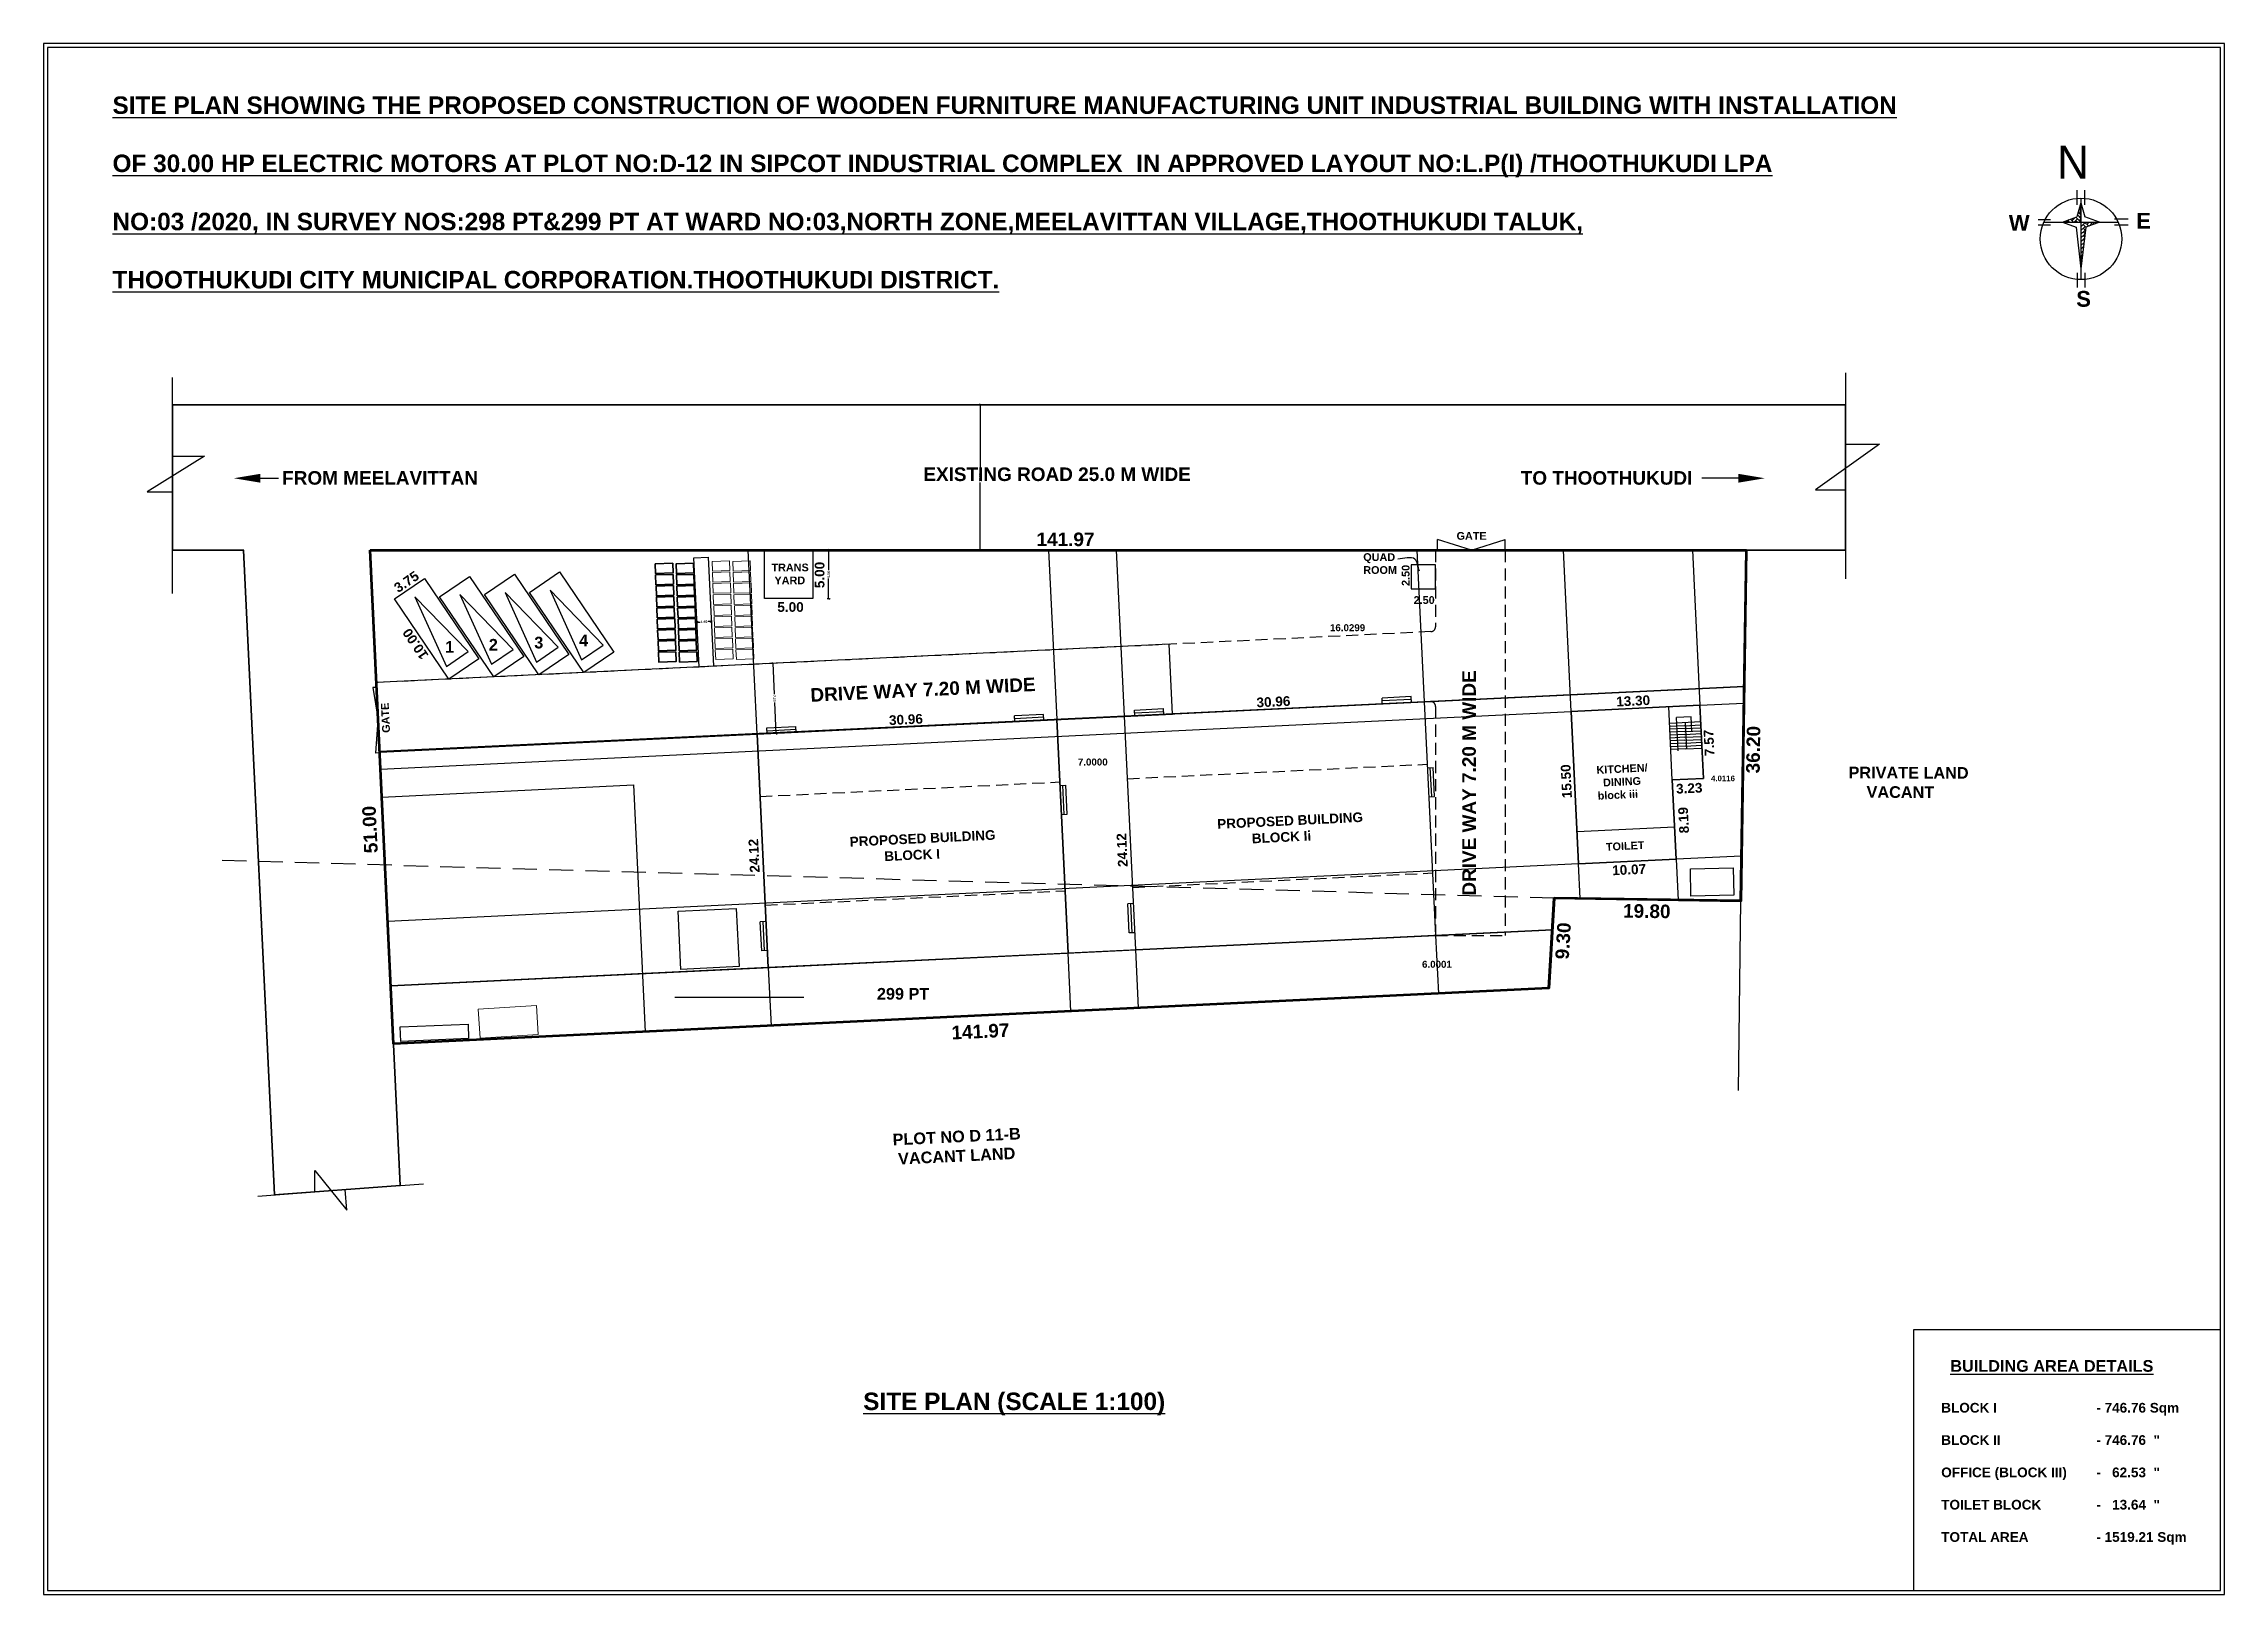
# Model space of a CAD drawing. Header units: metres. Extents: x 5701 to 70840, y 2546 to 3839.
# Drawn here: x 5701.2 to 5926.2, y 2550.5 to 2710.5 of the extents above; entities that cross this region are included whole.
import ezdxf

# ---------------------------------------------------------------- set-up
doc = ezdxf.new("R2010")
doc.units = ezdxf.units.M
doc.header["$PDMODE"] = 34
doc.linetypes.add('DOT2', pattern=[0.125, 0, -0.125])
doc.linetypes.add('HIDDEN', pattern=[0.375, 0.25, -0.125])
for name, color, linetype in [('AS_AT_SITE', 7, 'Continuous'), ('BLK_1_INTERNAL_VEHICULAR_ACCESS', 7, 'Continuous'), ('BLK_1_LVL_0_BLDG_FOOT_PRINT', 7, 'Continuous'), ('BLK_1_LVL_0_FRONT_SETBACK', 7, 'Continuous'), ('BLK_1_LVL_0_REAR_SETBACK', 7, 'Continuous'), ('BLK_1_LVL_0_SIDE_SETBACK1', 7, 'Continuous'), ('BLK_1_LVL_0_SIDE_SETBACK2', 7, 'Continuous'), ('BLK_2_LVL_0_BLDG_FOOT_PRINT', 7, 'Continuous'), ('BLK_2_LVL_0_FRONT_SETBACK', 7, 'Continuous'), ('BLK_2_LVL_0_REAR_SETBACK', 7, 'Continuous'), ('BLK_2_LVL_0_SIDE_SETBACK1', 7, 'Continuous'), ('BLK_2_LVL_0_SIDE_SETBACK2', 7, 'Continuous'), ('BLK_3_LVL_0_BLDG_FOOT_PRINT', 7, 'Continuous'), ('BLK_3_LVL_0_FRONT_SETBACK', 7, 'Continuous'), ('BLK_3_LVL_0_REAR_SETBACK', 7, 'Continuous'), ('BLK_3_LVL_0_SIDE_SETBACK1', 7, 'Continuous'), ('BLK_3_LVL_0_SIDE_SETBACK2', 7, 'Continuous'), ('DISTANCE_BLK', 7, 'Continuous'), ('DRIVE_WAY', 7, 'Continuous'), ('FMB_OR_PLR', 7, 'Continuous'), ('GUARD_ROOM', 7, 'Continuous'), ('INTERNAL_VEHICULAR_ACCESS_DIST', 7, 'Continuous'), ('LORRY_PARKING', 7, 'Continuous'), ('OSR_PLAN', 7, 'Continuous'), ('PLOT_BOUNDARY', 7, 'Continuous'), ('ROAD_WIDTH', 1, 'Continuous'), ('RWH', 7, 'Continuous'), ('SEPTIC_TANK_1', 7, 'Continuous'), ('SUPER_IMPOSED', 7, 'Continuous'), ('SURRENDER_ROAD_WIDTH', 2, 'Continuous'), ('TRANSFORMER_YARD', 7, 'Continuous'), ('TWO_WHEELER_DRIVE_WAY', 6, 'Continuous'), ('TWO_WHEELER_PARKING', 7, 'Continuous')]:
    doc.layers.add(name, color=color, linetype=linetype)
doc.layers.add('BLK_1_PLANTATION_GREENSTRIP', color=7, linetype='Continuous', lineweight=0)
doc.layers.add('CYCLE_PARKING', color=7, linetype='Continuous', lineweight=18)
doc.styles.get("Standard").update_dxf_attribs({"font": 'arialbd.ttf'})
doc.dimstyles.get("Standard").update_dxf_attribs({"dimtxt": 0.18, "dimasz": 0.18, "dimexe": 0.18, "dimexo": 0.0625, "dimgap": 0.09, "dimtad": 0, "dimtih": 1, "dimtoh": 1, "dimdec": 4, "dimzin": 0, "dimdsep": 46, "dimtxsty": 'Standard', "dimcen": 0.09, "dimsd1": 1, "dimsd2": 1, "dimadec": 0, "dimazin": 0, "dimtfac": 1, "dimtdec": 4, "dimtofl": 0, "dimtmove": 0, "dimatfit": 3, "dimfxl": 0, "dimtolj": 1, "dimtzin": 0, "dimarcsym": 0})
doc.dimstyles.new('STANDARD$0', dxfattribs={"dimtxt": 0.25, "dimasz": 0.18, "dimexe": 0.15, "dimexo": 0.15, "dimgap": 0.1, "dimtad": 0, "dimzin": 0, "dimdsep": 46, "dimtxsty": 'Standard', "dimblk": 'OBLIQUE', "dimcen": 0.0625, "dimdle": 0.02, "dimadec": 0, "dimazin": 0, "dimtfac": 1, "dimtix": 1, "dimtofl": 0, "dimtmove": 2, "dimatfit": 3, "dimldrblk": 'OBLIQUE', "dimfxl": 0, "dimtolj": 1, "dimtzin": 0, "dimarcsym": 0})

msp = doc.modelspace()

# ---------------------------------------------------------------- texts
for s, width, heights, insert, char_height, attachment_point in [('{\\LSITE PLAN SHOWING THE PROPOSED CONSTRUCTION OF WOODEN FURNITURE MANUFACTURING UNIT INDUSTRIAL BUILDING WITH INSTALLATION \\P\\POF 30.00 HP ELECTRIC MOTORS AT PLOT NO:D-12 IN SIPCOT INDUSTRIAL COMPLEX  IN APPROVED LAYOUT NO:L.P(I) /THOOTHUKUDI LPA\\P\\PNO:03 /2020, IN SURVEY NOS:298 PT&299 PT AT WARD NO:03,NORTH ZONE,MEELAVITTAN VILLAGE,THOOTHUKUDI TALUK,\\P\\PTHOOTHUKUDI CITY MUNICIPAL CORPORATION.THOOTHUKUDI DISTRICT.}', 185.4619677, [29.2701], (5708.30123, 2705.01675), 1.8, 1), ('FROM MEELAVITTAN', 20.1984451, [0], (5746.00732, 2666.36003), 1.4, 3), ('EXISTING ROAD 25.0 M WIDE', 29.167526, [0], (5791.95972, 2666.73688), 1.4, 1), ('TO THOOTHUKUDI', 20.1984451, [0], (5853.5958, 2666.36003), 1.4, 1), ('141.97', 17.0321807, [0], (5803.63607, 2660.01791), 1.4, 1), ('GATE', 2.9354326, [0], (5846.97433, 2660.07647), 0.8, 1), ('QUAD\\PROOM', 10.6128741, [0], (5837.34527, 2657.88805), 0.8, 1), ('TRANS\\P YARD', 9.3205334, [0], (5776.28806, 2656.81904), 0.8, 1), ('5.00', 4.4970687, [0], (5776.89576, 2652.83817), 1, 1), ('2.50', 1.6773875, [0], (5842.5443, 2653.45727), 0.8, 1), ('1', 2.5577363, [0], (5742.61748, 2648.82125), 1.2, 1), ('2', 2.5577363, [0], (5747.12492, 2649.04569), 1.2, 1), ('3', 2.5577363, [0], (5751.8161, 2649.27013), 1.2, 1), ('4', 2.5577363, [0], (5756.44715, 2649.49457), 1.2, 1), ('299 PT', 13.5149987, [0], (5787.16737, 2613.03343), 1.2, 1), ('{\\LBUILDING AREA DETAILS}', 24.281365, [0], (5897.91416, 2574.63824), 1.2, 1), ('{\\LSITE PLAN (SCALE 1:100)}', 60.1737003, [0], (5785.75395, 2571.28584), 1.8, 1), ('BLOCK I ^I^I^I- 746.76 Sqm\\P\\PBLOCK II      ^I^I- 746.76  "\\P\\POFFICE (BLOCK III)^I-   62.53  "\\P\\PTOILET BLOCK^I^I-   13.64  "\\P\\PTOTAL AREA^I^I- 1519.21 Sqm ', 40.2287699, [0], (5896.98016, 2570.22331), 1, 1)]:
    msp.add_mtext_dynamic_manual_height_columns(s, width=width, gutter_width=1, heights=heights, dxfattribs=dict(insert=insert, char_height=char_height, attachment_point=attachment_point))
at = {"attachment_point": 1}
for s, width, heights, insert, char_height, rotation in [('3.75', 1.4963296, [0], (5737.22204, 2654.59742), 1, 34.1801679), ('5.00', 4.4970687, [0], (5780.75394, 2654.28449), 1, 90), ('2.50', 1.6773875, [0], (5841.32219, 2654.51282), 0.8, 90), ('10.00', 1.4963296, [0], (5740.12178, 2646.80121), 1, 124.1801679), ('DRIVE WAY 7.20 M WIDE', 35.2402511, [0], (5780.27296, 2643.95231), 1.4, 2.7672304), ('DRIVE WAY 7.20 M WIDE', 58.9148346, [0], (5847.56225, 2622.55532), 1.4, 90), ('GATE', 2.9354326, [0], (5736.13733, 2639.3357), 0.8, 92.7007229), ('30.96', 3.6592124, [0], (5826.30802, 2642.98432), 1, 2.7672304), ('13.30', 4.1805542, [0], (5863.42351, 2643.07244), 1, 2.7672304), ('30.96', 3.6592124, [0], (5788.39229, 2641.15166), 1, 2.7672304), ('7.57', 4.1805542, [0], (5872.58988, 2636.94093), 1, 92.7672304), ('36.20', 17.0321807, [0], (5876.84081, 2635.18648), 1.4, 89.0503054), ('15.50', 4.1805542, [0], (5857.88082, 2632.58618), 1, 92.7672304), ('KITCHEN/\\P  DINING\\Pblock iii', 5.397777, [0], (5861.38652, 2635.92134), 0.8, 2.7672304), ('PRIVATE LAND\\P    VACANT', 27.4729808, [6.74461], (5887.41874, 2635.86361), 1.2, 359.8180972), ('3.23', 4.1805542, [0], (5869.59611, 2634.07666), 1, 2.7672304), ('51.00', 17.0321807, [0], (5734.27648, 2626.9015), 1.4, 92.7007229), ('PROPOSED BUILDING\\P         BLOCK Ii', 28.2175133, [0], (5822.25321, 2630.4452), 1, 2.7672304), ('8.19', 4.1805542, [0], (5869.95875, 2628.96163), 1, 92.7672304), ('24.12', 3.6592124, [0], (5774.07525, 2624.90796), 1, 92.7672304), ('PROPOSED BUILDING\\P         BLOCK I', 28.2175133, [0], (5784.33748, 2628.61255), 1, 2.7672304), ('24.12', 3.6592124, [0], (5812.05144, 2625.48982), 1, 92.7672304), ('TOILET', 2.6527728, [0], (5862.36668, 2627.98828), 0.8, 2.7672304), ('10.07', 4.1805542, [0], (5863.00522, 2625.65738), 1, 2.7672304), ('19.80', 17.0321807, [0], (5864.16947, 2621.70216), 1.4, 359.0793854), ('9.30', 17.0321807, [0], (5857.14932, 2616.03482), 1.4, 86.4961548), ('141.97', 17.0321807, [0], (5794.82802, 2609.11475), 1.4, 2.7672304), ('PLOT NO D 11-B\\P VACANT LAND', 27.4729808, [6.74461], (5788.76076, 2597.98382), 1.2, 2.7672304)]:
    msp.add_mtext_dynamic_manual_height_columns(s, width=width, gutter_width=1, heights=heights, dxfattribs=dict(at, insert=insert, char_height=char_height, rotation=rotation))

# ---------------------------------------------------------------- blocks, each defined once
blk = doc.blocks.new('DESW')
h = blk.add_hatch()
h.set_pattern_fill('AR-HBONE', color=3, scale=0.017031, style=0)
h.set_pattern_definition([(45, (44363.119984, 26900.29796), (0, 0.096343617), [0.204375675, -0.068125225]), (135, (44363.168156, 26900.34613), (0, 0.096343617), [0.204375675, -0.068125225])])
h.paths.add_polyline_path([(44559.111, 26946.689), (44558.741, 26946.55), (44559.213, 26946.55), (44559.213, 26947.047)])
h.paths.add_polyline_path([(44559.213, 26945.359), (44559.34, 26946.419), (44559.685, 26946.55), (44559.213, 26946.55)])
for p, q in [((44559.213, 26947.047), (44559.111, 26946.689)), ((44559.114, 26946.991), (44559.114, 26947.367)), ((44559.114, 26946.991), (44559.114, 26947.367)), ((44559.213, 26947.047), (44559.316, 26946.689)), ((44559.313, 26946.991), (44559.313, 26947.367)), ((44559.313, 26946.991), (44559.313, 26947.367)), ((44558.121, 26946.621), (44558.435, 26946.621)), ((44558.121, 26946.478), (44558.435, 26946.478)), ((44558.741, 26946.55), (44559.111, 26946.689)), ((44558.741, 26946.55), (44559.087, 26946.419)), ((44559.685, 26946.55), (44559.316, 26946.689)), ((44559.685, 26946.55), (44559.34, 26946.419)), ((44560.42, 26946.63), (44560.071, 26946.63)), ((44560.42, 26946.471), (44560.071, 26946.471)), ((44559.087, 26946.419), (44559.213, 26945.359)), ((44559.34, 26946.419), (44559.213, 26945.359)), ((44559.114, 26945.252), (44559.114, 26944.877)), ((44559.313, 26945.252), (44559.313, 26944.877))]:
    blk.add_line(p, q)
for points in [[(44559.213, 26947.164), (44559.213, 26945.08)], [(44558.263, 26946.55), (44560.163, 26946.55)]]:
    blk.add_lwpolyline(points)
blk.add_circle((44559.213, 26946.122), 1.042)
at = {"attachment_point": 1}
for s, insert, char_height, width in [('{\\fCommercialScript BT|b0|i0|c0|p66;N}', (44558.602, 26948.505), 0.8424, 1.21037), ('W', (44557.368, 26946.735), 0.404, 0.24035), ('E', (44560.626, 26946.788), 0.404, 0.24035), ('S', (44559.092, 26944.79), 0.404, 0.24035)]:
    blk.add_mtext(s, dxfattribs=dict(at, insert=insert, char_height=char_height, width=width))
blk = doc.blocks.new('*D16')
at = {"color": 0, "lineweight": -2}
for p, q in [((5805.94, 2636.24), (5805.93, 2636.36)), ((5812.93, 2636.58), (5812.93, 2636.69))]:
    blk.add_line(p, q, dxfattribs=at)
at = {"layer": 'Defpoints', "color": 0}
for p in [(5805.94, 2636.18), (5812.93, 2636.51), (5812.93, 2636.51)]:
    blk.add_point(p, dxfattribs=at)
at = {"color": 0, "insert": (5809.44, 2636.34), "char_height": 0.18, "attachment_point": 5}
blk.add_mtext('\\A1;{\\H4x;7.0000}', dxfattribs=at)
blk = doc.blocks.new('*D22')
at = {"color": 0, "lineweight": -2}
for p, q in [((5844.74, 2618.46), (5844.62, 2618.45)), ((5845.03, 2612.47), (5844.91, 2612.46))]:
    blk.add_line(p, q, dxfattribs=at)
at = {"layer": 'Defpoints', "color": 0}
for p in [(5844.8, 2618.46), (5845.09, 2612.47), (5845.09, 2612.47)]:
    blk.add_point(p, dxfattribs=at)
at = {"color": 0, "insert": (5844.95, 2615.47), "char_height": 0.18, "attachment_point": 5}
blk.add_mtext('\\A1;{\\H4x;6.0001}', dxfattribs=at)
blk = doc.blocks.new('*D23')
at = {"color": 0, "lineweight": -2}
for p, q in [((5872.45, 2634.71), (5872.45, 2634.83)), ((5876.46, 2634.71), (5876.46, 2634.83))]:
    blk.add_line(p, q, dxfattribs=at)
at = {"layer": 'Defpoints', "color": 0}
for p in [(5872.45, 2634.65), (5876.46, 2634.65), (5876.46, 2634.65)]:
    blk.add_point(p, dxfattribs=at)
at = {"color": 0, "insert": (5874.46, 2634.65), "char_height": 0.18, "attachment_point": 5}
blk.add_mtext('\\A1;{\\H3.2x;4.0116}', dxfattribs=at)
blk = doc.blocks.new('*D17')
at = {"color": 0, "lineweight": -2}
for p, q in [((5835.28, 2658.2), (5835.16, 2658.19)), ((5836.06, 2642.19), (5835.95, 2642.18))]:
    blk.add_line(p, q, dxfattribs=at)
at = {"layer": 'Defpoints', "color": 0}
for p in [(5835.34, 2658.2), (5835.34, 2658.2), (5836.13, 2642.19)]:
    blk.add_point(p, dxfattribs=at)
at = {"color": 0, "insert": (5835.73, 2650.2), "char_height": 0.18, "attachment_point": 5}
blk.add_mtext('\\A1;{\\H4x;16.0299}', dxfattribs=at)
blk = doc.blocks.new('_Oblique')
at = {"color": 0, "linetype": 'ByBlock', "lineweight": -2}
blk.add_line((-0.5, -0.5), (0.5, 0.5), dxfattribs=at)
blk = doc.blocks.new('*D63')
at = {"layer": 'Defpoints', "color": 0}
for p in [(5800.79, 2673.2), (5797.83, 2658.2), (5800.79, 2658.2)]:
    blk.add_point(p, dxfattribs=at)
at = {"layer": 'SURRENDER_ROAD_WIDTH', "color": 0, "linetype": 'DOT2', "lineweight": -2}
for p, q in [((5797.98, 2673.2), (5797.68, 2673.2)), ((5797.98, 2658.2), (5797.68, 2658.2))]:
    blk.add_line(p, q, dxfattribs=at)
at = {"layer": 'SURRENDER_ROAD_WIDTH', "color": 0, "lineweight": -2}
for p, q in [((5797.83, 2673.22), (5797.83, 2666.22)), ((5797.83, 2658.18), (5797.83, 2665.19))]:
    blk.add_line(p, q, dxfattribs=at)
at = {"layer": 'SURRENDER_ROAD_WIDTH', "color": 0, "lineweight": -2, "xscale": 0.18, "yscale": 0.18, "zscale": 0.18}
for p, rotation in [((5797.83, 2673.2), 90), ((5797.83, 2658.2), 270)]:
    blk.add_blockref('_Oblique', p, dxfattribs=dict(at, rotation=rotation))
at = {"layer": 'SURRENDER_ROAD_WIDTH', "color": 0, "insert": (5797.83, 2665.7), "char_height": 0.25, "attachment_point": 5, "rotation": 90}
blk.add_mtext('\\A1;15.00', dxfattribs=at)
blk = doc.blocks.new('*D64')
at = {"layer": 'Defpoints', "color": 0}
for p in [(5776.42, 2646.51), (5776.77, 2639.32), (5776.77, 2639.32)]:
    blk.add_point(p, dxfattribs=at)
at = {"layer": 'DRIVE_WAY', "color": 0, "linetype": 'DOT2', "lineweight": -2}
for p, q in [((5776.42, 2646.51), (5776.27, 2646.51)), ((5776.77, 2639.32), (5776.62, 2639.31))]:
    blk.add_line(p, q, dxfattribs=at)
at = {"layer": 'DRIVE_WAY', "color": 0, "lineweight": -2}
for p, q in [((5776.42, 2646.53), (5776.57, 2643.34)), ((5776.77, 2639.3), (5776.62, 2642.49))]:
    blk.add_line(p, q, dxfattribs=at)
at = {"layer": 'DRIVE_WAY', "color": 0, "lineweight": -2, "xscale": 0.18, "yscale": 0.18, "zscale": 0.18}
for p, rotation in [((5776.42, 2646.51), 92.76723322625033), ((5776.77, 2639.32), 272.7672332262503)]:
    blk.add_blockref('_Oblique', p, dxfattribs=dict(at, rotation=rotation))
at = {"layer": 'DRIVE_WAY', "color": 0, "insert": (5776.59, 2642.92), "char_height": 0.25, "attachment_point": 5, "rotation": 272.7672}
blk.add_mtext('\\A1;7.20', dxfattribs=at)
blk = doc.blocks.new('*D76')
at = {"layer": 'Defpoints', "color": 0, "ltscale": 400}
for p in [(5768.6, 2650.77), (5770.09, 2650.84), (5770.09, 2650.84)]:
    blk.add_point(p, dxfattribs=at)
at = {"layer": 'TWO_WHEELER_DRIVE_WAY', "color": 0, "linetype": 'Continuous', "lineweight": -2, "ltscale": 400}
for p, q in [((5768.58, 2650.77), (5768.93, 2650.78)), ((5770.11, 2650.84), (5769.76, 2650.83))]:
    blk.add_line(p, q, dxfattribs=at)
at = {"layer": 'TWO_WHEELER_DRIVE_WAY', "color": 0, "linetype": 'DOT2', "lineweight": -2, "ltscale": 400}
for p, q in [((5768.6, 2650.77), (5768.6, 2650.62)), ((5770.09, 2650.84), (5770.1, 2650.69))]:
    blk.add_line(p, q, dxfattribs=at)
at = {"layer": 'TWO_WHEELER_DRIVE_WAY', "color": 0, "lineweight": -2, "ltscale": 400, "xscale": 0.18, "yscale": 0.18, "zscale": 0.18}
for p, rotation in [((5768.6, 2650.77), 182.7671469557383), ((5770.09, 2650.84), 2.767146955738304)]:
    blk.add_blockref('_Oblique', p, dxfattribs=dict(at, rotation=rotation))
at = {"layer": 'TWO_WHEELER_DRIVE_WAY', "color": 0, "ltscale": 400, "insert": (5769.34, 2650.81), "char_height": 0.25, "attachment_point": 5, "rotation": 2.7671}
blk.add_mtext('\\A1;1.50', dxfattribs=at)
blk = doc.blocks.new('*D85')
at = {"layer": 'Defpoints', "color": 0}
for p in [(5780.56, 2658.2), (5780.56, 2653.2), (5782.19, 2653.2)]:
    blk.add_point(p, dxfattribs=at)
at = {"layer": 'TRANSFORMER_YARD', "color": 0, "linetype": 'DOT2', "lineweight": -2}
for p, q in [((5782.04, 2658.2), (5782.34, 2658.2)), ((5782.04, 2653.2), (5782.34, 2653.2))]:
    blk.add_line(p, q, dxfattribs=at)
at = {"layer": 'TRANSFORMER_YARD', "color": 0, "linetype": 'Continuous', "lineweight": -2}
for p, q in [((5782.19, 2658.22), (5782.19, 2656.13)), ((5782.19, 2653.18), (5782.19, 2655.28))]:
    blk.add_line(p, q, dxfattribs=at)
at = {"layer": 'TRANSFORMER_YARD', "color": 0, "lineweight": -2, "xscale": 0.18, "yscale": 0.18, "zscale": 0.18}
for p, rotation in [((5782.19, 2658.2), 90), ((5782.19, 2653.2), 270)]:
    blk.add_blockref('_Oblique', p, dxfattribs=dict(at, rotation=rotation))
at = {"layer": 'TRANSFORMER_YARD', "color": 0, "insert": (5782.19, 2655.7), "char_height": 0.25, "attachment_point": 5, "rotation": 90}
blk.add_mtext('\\A1;5.00', dxfattribs=at)

# ---------------------------------------------------------------- dimensions: what is measured, and where the dimension line sits
for p1, p2, text, picture, middle in [((5836.12608, 2642.19098), (5835.34304, 2658.20178), '{\\H4x;<>}', '*D17', (5835.73456, 2650.19638)), ((5805.94311, 2636.17527), (5812.93495, 2636.51322), '{\\H4x;<>}', '*D16', (5809.43903, 2636.34424)), ((5872.45158, 2634.64837), (5876.46314, 2634.64837), '{\\H3.2x;<>}', '*D23', (5874.45736, 2634.64837)), ((5844.80358, 2618.46225), (5845.09329, 2612.46919), '{\\H4x;<>}', '*D22', (5844.94844, 2615.46572))]:
    dim = msp.add_aligned_dim(p1=p1, p2=p2, distance=0, text=text, dimstyle='Standard')
    dim.commit()
    dim.dimension.update_dxf_attribs({"geometry": picture, "text_midpoint": middle})
at = {"layer": 'DRIVE_WAY', "color": 255}
dim = msp.add_aligned_dim(p1=(5776.42095, 2646.51355), p2=(5776.76855, 2639.32195), distance=0, dimstyle='STANDARD$0', dxfattribs=at)
dim.commit()
dim.dimension.update_dxf_attribs({"geometry": '*D64', "text_midpoint": (5776.59475, 2642.91775)})
at = {"layer": 'SURRENDER_ROAD_WIDTH'}
dim = msp.add_aligned_dim(p1=(5800.79078, 2673.20178), p2=(5800.79078, 2658.20178), distance=-2.9583, dimstyle='STANDARD$0', dxfattribs=at)
dim.commit()
dim.dimension.update_dxf_attribs({"geometry": '*D63', "text_midpoint": (5797.83248, 2665.70178)})
at = {"layer": 'TRANSFORMER_YARD', "color": 7}
dim = msp.add_aligned_dim(p1=(5780.5615, 2658.20178), p2=(5780.5615, 2653.20178), distance=1.63243, dimstyle='STANDARD$0', dxfattribs=at)
dim.commit()
dim.dimension.update_dxf_attribs({"geometry": '*D85', "text_midpoint": (5782.19393, 2655.70178)})
at = {"layer": 'TWO_WHEELER_DRIVE_WAY', "color": 7, "ltscale": 400}
dim = msp.add_aligned_dim(p1=(5768.59564, 2650.76893), p2=(5770.09389, 2650.84134), distance=0, dimstyle='STANDARD$0', override={"dimfxl": 0}, dxfattribs=at)
dim.commit()
dim.dimension.update_dxf_attribs({"geometry": '*D76', "text_midpoint": (5769.34476, 2650.80513)})

# ---------------------------------------------------------------- linework, layer by layer
for p, q in [((5714.47769, 2667.8855), (5714.47769, 2676.03196)), ((5887.10388, 2676.50651), (5887.10388, 2669.14438)), ((5714.47769, 2673.20178), (5887.10388, 2673.20178)), ((5890.61015, 2669.14438), (5884.01637, 2664.4417)), ((5887.10388, 2669.14438), (5890.61015, 2669.14438)), ((5717.77597, 2667.8855), (5711.87559, 2664.22662)), ((5714.47769, 2667.8855), (5717.77597, 2667.8855)), ((5711.87559, 2664.22662), (5714.47769, 2664.22662)), ((5714.47769, 2653.72974), (5714.47769, 2664.22662)), ((5884.01637, 2664.4417), (5887.10388, 2664.4417)), ((5887.10388, 2664.4417), (5887.10388, 2655.23515)), ((5721.86224, 2658.20178), (5714.47769, 2658.20178)), ((5721.80297, 2658.20178), (5725.01851, 2591.67544)), ((5845.00358, 2658.20178), (5845.00358, 2659.28784)), ((5848.50358, 2658.20178), (5845.00358, 2659.28784)), ((5848.50358, 2658.20178), (5852.00358, 2659.28784)), ((5852.00358, 2658.20178), (5852.00358, 2659.28784)), ((5876.85358, 2658.20178), (5887.10388, 2658.20178)), ((5735.55125, 2644.04784), (5735.15167, 2644.02946)), ((5735.15167, 2644.02946), (5735.71059, 2640.66977)), ((5813.73502, 2641.70942), (5816.73152, 2641.85425)), ((5813.76398, 2641.11011), (5813.73502, 2641.70942)), ((5813.7495, 2641.40977), (5816.746, 2641.5546)), ((5816.76048, 2641.25495), (5816.73152, 2641.85425)), ((5842.28169, 2643.08922), (5839.28519, 2642.94438)), ((5839.31415, 2642.34508), (5839.28519, 2642.94438)), ((5842.29617, 2642.78956), (5839.29967, 2642.64473)), ((5842.31066, 2642.48991), (5842.28169, 2643.08922)), ((5735.47037, 2637.27312), (5735.71056, 2640.6705)), ((5775.81928, 2639.87676), (5778.81578, 2640.0216)), ((5775.84825, 2639.27746), (5775.81928, 2639.87676)), ((5775.83376, 2639.57711), (5778.83027, 2639.72195)), ((5778.84475, 2639.4223), (5778.81578, 2640.0216)), ((5804.36595, 2641.25656), (5801.36945, 2641.11173)), ((5801.39842, 2640.51243), (5801.36945, 2641.11173)), ((5804.38044, 2640.95691), (5801.38394, 2640.81208)), ((5804.39492, 2640.65726), (5804.36595, 2641.25656)), ((5872.16988, 2640.47656), (5868.94364, 2640.32062)), ((5871.16276, 2641.01386), (5869.66451, 2640.94144)), ((5869.83012, 2637.51528), (5869.66451, 2640.94144)), ((5870.55676, 2640.39859), (5870.68711, 2637.70174)), ((5735.86991, 2637.29243), (5735.47037, 2637.27312)), ((5870.57225, 2637.69619), (5869.074, 2637.62377)), ((5870.57225, 2637.69619), (5872.30023, 2637.77971)), ((5843.9674, 2635.76205), (5844.5667, 2635.79102)), ((5844.41189, 2632.78004), (5844.26705, 2635.77654)), ((5844.71154, 2632.79452), (5844.5667, 2635.79102)), ((5806.05166, 2633.9294), (5806.65096, 2633.95837)), ((5806.49615, 2630.94738), (5806.35131, 2633.94389)), ((5806.7958, 2630.96187), (5806.65096, 2633.95837)), ((5844.11223, 2632.76555), (5844.71154, 2632.79452)), ((5806.1965, 2630.9329), (5806.7958, 2630.96187)), ((5813.64933, 2621.73347), (5813.05002, 2621.7045)), ((5813.19486, 2618.708), (5813.05002, 2621.7045)), ((5813.49451, 2618.72248), (5813.34967, 2621.71898)), ((5876.2536, 2622.00676), (5876.02131, 2602.45739)), ((5775.73359, 2619.90082), (5775.13429, 2619.87185)), ((5775.27912, 2616.87535), (5775.13429, 2619.87185)), ((5775.57878, 2616.88983), (5775.43394, 2619.88633)), ((5775.87843, 2616.90431), (5775.27912, 2616.87535)), ((5813.79416, 2618.73697), (5813.19486, 2618.708)), ((5729.16548, 2591.98729), (5729.16548, 2594.18973)), ((5729.16548, 2594.18973), (5732.47318, 2590.10158)), ((5732.31357, 2592.22403), (5740.38028, 2592.83064)), ((5732.47318, 2590.10158), (5732.31357, 2592.22403)), ((5723.2987, 2591.54612), (5729.16548, 2591.98729)), ((5894.1488, 2550.86646), (5894.1488, 2577.8093)), ((5894.1488, 2577.8093), (5925.79317, 2577.8093))]:
    msp.add_line(p, q)
at = {"color": 1, "lineweight": 60}
for p, q in [((5734.88358, 2658.20178), (5876.85358, 2658.20178)), ((5876.85358, 2658.20178), (5876.25358, 2622.00676)), ((5876.2536, 2622.00676), (5857.05587, 2622.3026))]:
    msp.add_line(p, q, dxfattribs=at)
at = {"color": 234, "linetype": 'HIDDEN', "ltscale": 5}
for p, q in [((5844.80358, 2658.20178), (5844.80358, 2650.29523)), ((5852.00358, 2658.20178), (5852.00358, 2618.46225)), ((5844.32772, 2649.79581), (5735.53171, 2644.53716)), ((5844.27944, 2642.58508), (5843.63911, 2642.55413)), ((5844.80358, 2642.08566), (5844.80358, 2618.46225)), ((5774.79947, 2639.22677), (5735.86743, 2637.345)), ((5844.80358, 2618.46225), (5852.00358, 2618.46225))]:
    msp.add_line(p, q, dxfattribs=at)
at = {"color": 5}
for p, q in [((5858.80187, 2641.56244), (5872.08636, 2642.20455)), ((5859.56225, 2625.83081), (5858.80187, 2641.56244)), ((5869.22535, 2634.49243), (5868.86012, 2642.04861)), ((5872.08636, 2642.20455), (5872.45158, 2634.64837)), ((5869.22535, 2634.49243), (5872.45158, 2634.64837)), ((5869.62051, 2626.31697), (5869.22535, 2634.49243)), ((5869.46022, 2629.6331), (5859.40197, 2629.14694)), ((5869.62051, 2626.31697), (5859.56225, 2625.83081))]:
    msp.add_line(p, q, dxfattribs=at)
at = {"linetype": 'HIDDEN', "ltscale": 5}
for p, q in [((5813.02636, 2634.62194), (5843.95026, 2636.11664)), ((5775.11063, 2632.78929), (5806.03453, 2634.28399)), ((5813.56853, 2623.40503), (5844.49243, 2624.89974)), ((5775.65279, 2621.57238), (5806.57669, 2623.06708))]:
    msp.add_line(p, q, dxfattribs=at)
at = {"linetype": 'HIDDEN', "ltscale": 10}
msp.add_line((5857.05587, 2622.3026), (5719.42518, 2626.18509), dxfattribs=at)
for points in [[(5701.19317, 2550.46646), (5926.19317, 2550.46646), (5926.19317, 2710.46646), (5701.19317, 2710.46646)], [(5701.59317, 2550.86646), (5925.79317, 2550.86646), (5925.79317, 2710.06646), (5701.59317, 2710.06646)], [(5742.74397, 2646.2054), (5744.9939, 2647.73331), (5739.50984, 2653.38835)], [(5747.38741, 2646.42984), (5749.63734, 2647.95775), (5744.15328, 2653.61279)], [(5752.03085, 2646.65428), (5754.28078, 2648.18219), (5748.79672, 2653.83723)], [(5756.67428, 2646.87872), (5758.92421, 2648.40663), (5753.44016, 2654.06167)]]:
    msp.add_lwpolyline(points, close=True)
for points in [[(5723.5693, 2665.62287), (5725.44229, 2665.62287)], [(5876.03382, 2665.62287), (5872.28784, 2665.62287)], [(5870.45638, 2640.09339), (5868.95813, 2640.02097)], [(5870.47086, 2639.79374), (5868.97261, 2639.72132)], [(5870.48535, 2639.49409), (5868.9871, 2639.42167)], [(5870.45638, 2640.09339), (5872.18436, 2640.17691)], [(5870.47086, 2639.79374), (5872.19885, 2639.87726)], [(5870.48535, 2639.49409), (5872.21333, 2639.57761)], [(5870.49983, 2639.19444), (5872.22781, 2639.27796)], [(5870.49983, 2639.19444), (5869.00158, 2639.12202)], [(5870.51431, 2638.89479), (5869.01606, 2638.82237)], [(5870.5288, 2638.59514), (5869.03055, 2638.52272)], [(5870.54328, 2638.29549), (5869.04503, 2638.22307)], [(5870.55776, 2637.99584), (5869.05951, 2637.92342)], [(5870.51431, 2638.89479), (5872.2423, 2638.97831)], [(5870.5288, 2638.59514), (5872.25678, 2638.67866)], [(5870.54328, 2638.29549), (5872.27126, 2638.37901)], [(5870.55776, 2637.99584), (5872.28575, 2638.07936)]]:
    msp.add_lwpolyline(points)
at = {"color": 1, "lineweight": 60}
msp.add_lwpolyline([(5856.48749, 2613.01999), (5857.05587, 2622.3026)], dxfattribs=at)
at = {"color": 234, "linetype": 'HIDDEN', "ltscale": 5}
for centre, start, end in [((5844.30358, 2650.29523), 272.7672304, 0), ((5844.30358, 2642.08566), 0, 92.7672304)]:
    msp.add_arc(centre, 0.5, start, end, dxfattribs=at)
for points in [[(5723.5693, 2666.08287), (5720.8093, 2665.62287), (5723.5693, 2665.16287)], [(5876.03382, 2666.08287), (5878.79382, 2665.62287), (5876.03382, 2665.16287)]]:
    msp.add_solid(points)
at = {"layer": 'AS_AT_SITE', "color": 6}
msp.add_lwpolyline([(5734.88358, 2658.20178), (5876.85358, 2658.20178), (5876.29579, 2622.00611), (5857.05587, 2622.3026), (5856.48749, 2613.01999), (5737.29983, 2607.25907)], close=True, dxfattribs=at)
at = {"layer": 'BLK_1_INTERNAL_VEHICULAR_ACCESS', "color": 161}
msp.add_lwpolyline([(5772.93995, 2615.24443), (5766.94695, 2614.95475), (5766.65728, 2620.94776), (5772.65028, 2621.23743)], close=True, dxfattribs=at)
at = {"layer": 'BLK_1_LVL_0_BLDG_FOOT_PRINT', "color": 1, "ltscale": 400}
msp.add_lwpolyline([(5805.72337, 2640.72147), (5806.88785, 2616.6296), (5775.96395, 2615.1349), (5774.79947, 2639.22677)], close=True, dxfattribs=at)
at = {"layer": 'BLK_1_LVL_0_FRONT_SETBACK', "color": 2, "ltscale": 400}
msp.add_lwpolyline([(5774.79947, 2639.22677), (5773.88232, 2658.20178), (5804.87846, 2658.20178), (5805.72337, 2640.72147)], close=True, dxfattribs=at)
at = {"layer": 'BLK_1_LVL_0_REAR_SETBACK', "color": 11, "ltscale": 400}
msp.add_lwpolyline([(5775.96395, 2615.1349), (5776.25362, 2609.14189), (5807.17752, 2610.6366), (5806.88785, 2616.6296)], close=True, dxfattribs=at)
at = {"layer": 'BLK_1_LVL_0_SIDE_SETBACK1', "color": 171, "ltscale": 400}
msp.add_lwpolyline([(5775.96395, 2615.1349), (5737.01557, 2613.25235), (5735.87282, 2637.34526), (5774.79947, 2639.22677)], close=True, dxfattribs=at)
at = {"layer": 'BLK_1_LVL_0_SIDE_SETBACK2', "color": 102, "ltscale": 400}
msp.add_lwpolyline([(5805.72337, 2640.72147), (5876.63702, 2644.14908), (5876.29579, 2622.00611), (5857.05587, 2622.3026), (5856.85639, 2619.04482), (5806.88785, 2616.6296)], close=True, dxfattribs=at)
at = {"layer": 'BLK_1_PLANTATION_GREENSTRIP', "color": 81, "ltscale": 400}
msp.add_lwpolyline([(5752.02927, 2611.23517), (5752.22778, 2608.24174), (5746.24092, 2607.84473), (5746.04242, 2610.83815)], close=True, dxfattribs=at)
at = {"layer": 'BLK_2_LVL_0_BLDG_FOOT_PRINT', "color": 1, "ltscale": 400}
msp.add_lwpolyline([(5843.63911, 2642.55413), (5844.80358, 2618.46225), (5813.87969, 2616.96755), (5812.71521, 2641.05942)], close=True, dxfattribs=at)
at = {"layer": 'BLK_2_LVL_0_FRONT_SETBACK', "color": 2, "ltscale": 400}
msp.add_lwpolyline([(5812.71521, 2641.05942), (5811.88663, 2658.20178), (5842.88278, 2658.20178), (5843.63911, 2642.55413)], close=True, dxfattribs=at)
at = {"layer": 'BLK_2_LVL_0_REAR_SETBACK', "color": 11, "ltscale": 400}
msp.add_lwpolyline([(5813.87969, 2616.96755), (5844.80358, 2618.46225), (5845.09325, 2612.46925), (5814.16936, 2610.97455)], close=True, dxfattribs=at)
at = {"layer": 'BLK_2_LVL_0_SIDE_SETBACK1', "color": 171, "ltscale": 400}
msp.add_lwpolyline([(5812.71521, 2641.05942), (5735.86953, 2637.41458), (5737.01552, 2613.25338), (5813.87969, 2616.96755)], close=True, dxfattribs=at)
at = {"layer": 'BLK_2_LVL_0_SIDE_SETBACK2', "color": 102, "ltscale": 400}
msp.add_lwpolyline([(5844.80358, 2618.46225), (5856.85639, 2619.04482), (5857.05587, 2622.3026), (5876.29579, 2622.00611), (5876.63702, 2644.14908), (5843.63911, 2642.55413)], close=True, dxfattribs=at)
at = {"layer": 'BLK_3_LVL_0_BLDG_FOOT_PRINT', "color": 1, "ltscale": 400}
msp.add_lwpolyline([(5858.80187, 2641.56244), (5872.08636, 2642.20455), (5872.45158, 2634.64837), (5869.22535, 2634.49243), (5869.62051, 2626.31697), (5859.56225, 2625.83081)], close=True, dxfattribs=at)
at = {"layer": 'BLK_3_LVL_0_FRONT_SETBACK', "color": 2, "ltscale": 400}
msp.add_lwpolyline([(5858.80187, 2641.56244), (5857.9976, 2658.20178), (5871.31313, 2658.20178), (5872.08636, 2642.20455)], close=True, dxfattribs=at)
at = {"layer": 'BLK_3_LVL_0_REAR_SETBACK', "color": 11, "ltscale": 400}
msp.add_lwpolyline([(5859.56225, 2625.83081), (5869.62051, 2626.31697), (5869.82405, 2622.10584), (5859.73478, 2622.26132)], close=True, dxfattribs=at)
at = {"layer": 'BLK_3_LVL_0_SIDE_SETBACK1', "color": 171, "ltscale": 400}
msp.add_lwpolyline([(5735.95443, 2635.62463), (5858.80187, 2641.56244), (5859.56225, 2625.83081), (5736.70063, 2619.89231)], close=True, dxfattribs=at)
at = {"layer": 'BLK_3_LVL_0_SIDE_SETBACK2', "color": 102, "ltscale": 400}
msp.add_lwpolyline([(5872.08636, 2642.20455), (5876.61043, 2642.42322), (5876.36725, 2626.64308), (5869.62051, 2626.31697), (5869.22535, 2634.49243), (5872.45158, 2634.64837)], close=True, dxfattribs=at)
at = {"layer": 'CYCLE_PARKING', "color": 250, "linetype": 'Continuous'}
for points in [[(5771.96265, 2657.09685), (5771.99909, 2656.09751), (5770.20029, 2656.03191), (5770.16384, 2657.03125)], [(5772.00422, 2655.957), (5772.04066, 2654.95767), (5770.24186, 2654.89207), (5770.20541, 2655.8914)], [(5774.09457, 2657.09685), (5774.13102, 2656.09751), (5772.33221, 2656.03191), (5772.29577, 2657.03125)], [(5774.13614, 2655.957), (5774.17259, 2654.95767), (5772.37378, 2654.89207), (5772.33734, 2655.8914)], [(5772.04578, 2654.81716), (5772.08223, 2653.81782), (5770.28342, 2653.75222), (5770.24698, 2654.75156)], [(5772.08735, 2653.67731), (5772.1238, 2652.67798), (5770.32499, 2652.61238), (5770.28855, 2653.61171)], [(5774.17771, 2654.81716), (5774.21415, 2653.81782), (5772.41535, 2653.75222), (5772.37891, 2654.75156)], [(5774.21928, 2653.67731), (5774.25572, 2652.67798), (5772.45692, 2652.61238), (5772.42047, 2653.61171)], [(5772.12892, 2652.53747), (5772.16537, 2651.53813), (5770.36656, 2651.47253), (5770.33012, 2652.47187)], [(5772.17049, 2651.39762), (5772.20693, 2650.39829), (5770.40813, 2650.33269), (5770.37169, 2651.33202)], [(5774.26085, 2652.53747), (5774.29729, 2651.53813), (5772.49849, 2651.47253), (5772.46204, 2652.47187)], [(5774.30241, 2651.39762), (5774.33886, 2650.39829), (5772.54005, 2650.33269), (5772.50361, 2651.33202)], [(5772.21206, 2650.25778), (5772.2485, 2649.25844), (5770.4497, 2649.19284), (5770.41325, 2650.19218)], [(5772.25363, 2649.11793), (5772.29007, 2648.1186), (5770.49127, 2648.053), (5770.45482, 2649.05234)], [(5774.34398, 2650.25778), (5774.38043, 2649.25844), (5772.58162, 2649.19284), (5772.54518, 2650.19218)], [(5774.38555, 2649.11793), (5774.422, 2648.1186), (5772.62319, 2648.053), (5772.58675, 2649.05234)], [(5772.29519, 2647.97809), (5772.33164, 2646.97875), (5770.53284, 2646.91315), (5770.49639, 2647.91249)], [(5774.42712, 2647.97809), (5774.46356, 2646.97875), (5772.66476, 2646.91315), (5772.62832, 2647.91249)]]:
    msp.add_lwpolyline(points, close=True, dxfattribs=at)
at = {"layer": 'DISTANCE_BLK', "color": 238, "ltscale": 400}
for points in [[(5843.63911, 2642.55413), (5844.80358, 2618.46225), (5813.87969, 2616.96755), (5812.71521, 2641.05942)], [(5858.80187, 2641.56244), (5872.08636, 2642.20455), (5872.45158, 2634.64837), (5869.22535, 2634.49243), (5869.62051, 2626.31697), (5859.56225, 2625.83081)], [(5805.72337, 2640.72147), (5806.88785, 2616.6296), (5775.96395, 2615.1349), (5774.79947, 2639.22677)]]:
    msp.add_lwpolyline(points, close=True, dxfattribs=at)
at = {"layer": 'DRIVE_WAY', "color": 255}
msp.add_lwpolyline([(5735.53171, 2644.53717), (5735.87931, 2637.34557), (5817.65779, 2641.29832), (5817.31019, 2648.48992)], close=True, dxfattribs=at)
at = {"layer": 'FMB_OR_PLR', "color": 70}
msp.add_lwpolyline([(5734.88358, 2658.20178), (5876.85358, 2658.20178), (5876.29579, 2622.00611), (5857.05587, 2622.3026), (5856.48749, 2613.01999), (5737.29983, 2607.25907)], close=True, dxfattribs=at)
at = {"layer": 'GUARD_ROOM', "color": 2, "ltscale": 400}
msp.add_lwpolyline([(5844.80358, 2654.19913), (5844.80358, 2656.69913), (5842.30358, 2656.69913), (5842.30358, 2654.19913)], close=True, dxfattribs=at)
at = {"layer": 'INTERNAL_VEHICULAR_ACCESS_DIST', "color": 161}
msp.add_lwpolyline([(5766.30651, 2612.06803), (5779.61328, 2612.06803)], dxfattribs=at)
at = {"layer": 'LORRY_PARKING', "color": 175, "ltscale": 400}
for points in [[(5737.39074, 2653.17132), (5740.49303, 2655.27806), (5746.111, 2647.00531), (5743.00872, 2644.89857)], [(5742.03418, 2653.39576), (5745.13646, 2655.5025), (5750.75443, 2647.22975), (5747.65215, 2645.12301)], [(5746.67762, 2653.6202), (5749.7799, 2655.72694), (5755.39787, 2647.45419), (5752.29559, 2645.34745)], [(5751.32106, 2653.84464), (5754.42334, 2655.95138), (5760.04131, 2647.67863), (5756.93903, 2645.57189)]]:
    msp.add_lwpolyline(points, close=True, dxfattribs=at)
at = {"layer": 'OSR_PLAN'}
msp.add_lwpolyline([(5736.09171, 2632.73042), (5762.05541, 2633.98421), (5763.25754, 2608.51373), (5737.29983, 2607.25905)], close=True, dxfattribs=at)
at = {"layer": 'PLOT_BOUNDARY', "color": 70, "lineweight": 60, "ltscale": 400}
msp.add_lwpolyline([(5734.88358, 2658.20178), (5876.85358, 2658.20178), (5876.29579, 2622.00611), (5857.05587, 2622.3026), (5856.48749, 2613.01999), (5737.29983, 2607.25907)], close=True, dxfattribs=at)
at = {"layer": 'ROAD_WIDTH'}
msp.add_lwpolyline([(5725.01851, 2591.67544), (5737.9927, 2592.65109), (5734.88358, 2658.20178), (5887.10388, 2658.20178), (5887.10388, 2673.20178), (5714.47769, 2673.20178), (5714.47769, 2658.20178), (5721.80297, 2658.20178)], close=True, dxfattribs=at)
at = {"layer": 'ROAD_WIDTH', "lineweight": 35}
msp.add_lwpolyline([(5725.01851, 2591.67544), (5737.9927, 2592.65109), (5734.88358, 2658.20178), (5887.10388, 2658.20178), (5887.10388, 2673.20178), (5714.47769, 2673.20178), (5714.47769, 2658.20178), (5721.80297, 2658.20178)], close=True, dxfattribs=at)
at = {"layer": 'RWH', "color": 130, "ltscale": 400}
msp.add_lwpolyline([(5745.04232, 2607.80943), (5738.04817, 2607.52334), (5737.98686, 2609.02209), (5744.98102, 2609.30817)], close=True, dxfattribs=at)
at = {"layer": 'SEPTIC_TANK_1', "color": 146, "linetype": 'ByBlock'}
msp.add_lwpolyline([(5875.57346, 2622.6014), (5871.15896, 2622.49842), (5871.09278, 2625.33568), (5875.50727, 2625.43867)], close=True, dxfattribs=at)
at = {"layer": 'SUPER_IMPOSED', "color": 5}
msp.add_lwpolyline([(5734.88358, 2658.20178), (5876.85358, 2658.20178), (5876.29579, 2622.00611), (5857.05587, 2622.3026), (5856.48749, 2613.01999), (5737.29983, 2607.25907)], close=True, dxfattribs=at)
at = {"layer": 'SURRENDER_ROAD_WIDTH'}
msp.add_lwpolyline([(5725.01851, 2591.67544), (5737.9927, 2592.65109), (5734.88358, 2658.20178), (5887.10388, 2658.20178), (5887.10388, 2673.20178), (5714.47769, 2673.20178), (5714.47769, 2658.20178), (5721.80297, 2658.20178)], close=True, dxfattribs=at)
at = {"layer": 'TRANSFORMER_YARD', "color": 7}
msp.add_lwpolyline([(5780.5615, 2653.20178), (5775.5615, 2653.20178), (5775.5615, 2658.20178), (5780.5615, 2658.20178)], close=True, dxfattribs=at)
at = {"layer": 'TWO_WHEELER_DRIVE_WAY', "ltscale": 400}
msp.add_lwpolyline([(5770.31733, 2646.21853), (5768.81908, 2646.14612), (5768.2751, 2657.40076), (5769.77335, 2657.47317)], close=True, dxfattribs=at)
at = {"layer": 'TWO_WHEELER_PARKING', "color": 2, "lineweight": 35}
for points in [[(5766.0955, 2656.84829), (5766.13194, 2655.84895), (5764.33314, 2655.78335), (5764.29669, 2656.78269)], [(5766.13706, 2655.70844), (5766.17351, 2654.70911), (5764.3747, 2654.64351), (5764.33826, 2655.64284)], [(5768.24206, 2656.84829), (5768.27851, 2655.84895), (5766.4797, 2655.78335), (5766.44326, 2656.78269)], [(5768.28363, 2655.70844), (5768.32008, 2654.70911), (5766.52127, 2654.64351), (5766.48483, 2655.64284)], [(5766.17863, 2654.5686), (5766.21508, 2653.56926), (5764.41627, 2653.50366), (5764.37983, 2654.503)], [(5766.2202, 2653.42875), (5766.25665, 2652.42942), (5764.45784, 2652.36382), (5764.4214, 2653.36315)], [(5768.3252, 2654.5686), (5768.36164, 2653.56926), (5766.56284, 2653.50366), (5766.5264, 2654.503)], [(5768.36677, 2653.42875), (5768.40321, 2652.42942), (5766.60441, 2652.36382), (5766.56796, 2653.36315)], [(5766.26177, 2652.28891), (5766.29821, 2651.28957), (5764.49941, 2651.22397), (5764.46297, 2652.22331)], [(5766.30334, 2651.14906), (5766.33978, 2650.14973), (5764.54098, 2650.08413), (5764.50453, 2651.08346)], [(5768.40834, 2652.28891), (5768.44478, 2651.28957), (5766.64598, 2651.22397), (5766.60953, 2652.22331)], [(5768.44991, 2651.14906), (5768.48635, 2650.14973), (5766.68755, 2650.08413), (5766.6511, 2651.08346)], [(5766.34491, 2650.00922), (5766.38135, 2649.00988), (5764.58255, 2648.94428), (5764.5461, 2649.94362)], [(5766.38647, 2648.86937), (5766.42292, 2647.87004), (5764.62411, 2647.80444), (5764.58767, 2648.80377)], [(5768.49147, 2650.00922), (5768.52792, 2649.00988), (5766.72911, 2648.94428), (5766.69267, 2649.94362)], [(5768.53304, 2648.86937), (5768.56949, 2647.87004), (5766.77068, 2647.80444), (5766.73424, 2648.80377)], [(5766.42804, 2647.72953), (5766.46449, 2646.73019), (5764.66568, 2646.66459), (5764.62924, 2647.66393)], [(5768.57461, 2647.72953), (5768.61106, 2646.73019), (5766.81225, 2646.66459), (5766.77581, 2647.66393)]]:
    msp.add_lwpolyline(points, close=True, dxfattribs=at)

# ---------------------------------------------------------------- block references
at = {"xscale": 4.033999999999996, "yscale": 4.033999999999996, "zscale": 4.033999999999996}
msp.add_blockref('DESW', (-173840.46925, -106010.33554), dxfattribs=at)

msp.set_redraw_order([(e.dxf.handle, doc.entitydb.next_handle()) for e in msp.query("TEXT MTEXT ATTDEF DIMENSION ARC_DIMENSION")])  # texts and dimensions are drawn at this point

# ---------------------------------------------------------------- leaders
at = {"path_type": 1}
msp.add_leader([(5843.14944, 2656.04723), (5842.67176, 2657.28473), (5840.92888, 2657.28473)], dimstyle='Standard', override={"dimgap": 0.09, "dimtad": 0}, dxfattribs=at)
msp.add_leader([(5871.23447, 2639.5303), (5871.16276, 2641.01386)], dimstyle='Standard', override={"dimgap": 0.09, "dimtad": 0})

doc.saveas('drawing.dxf')
